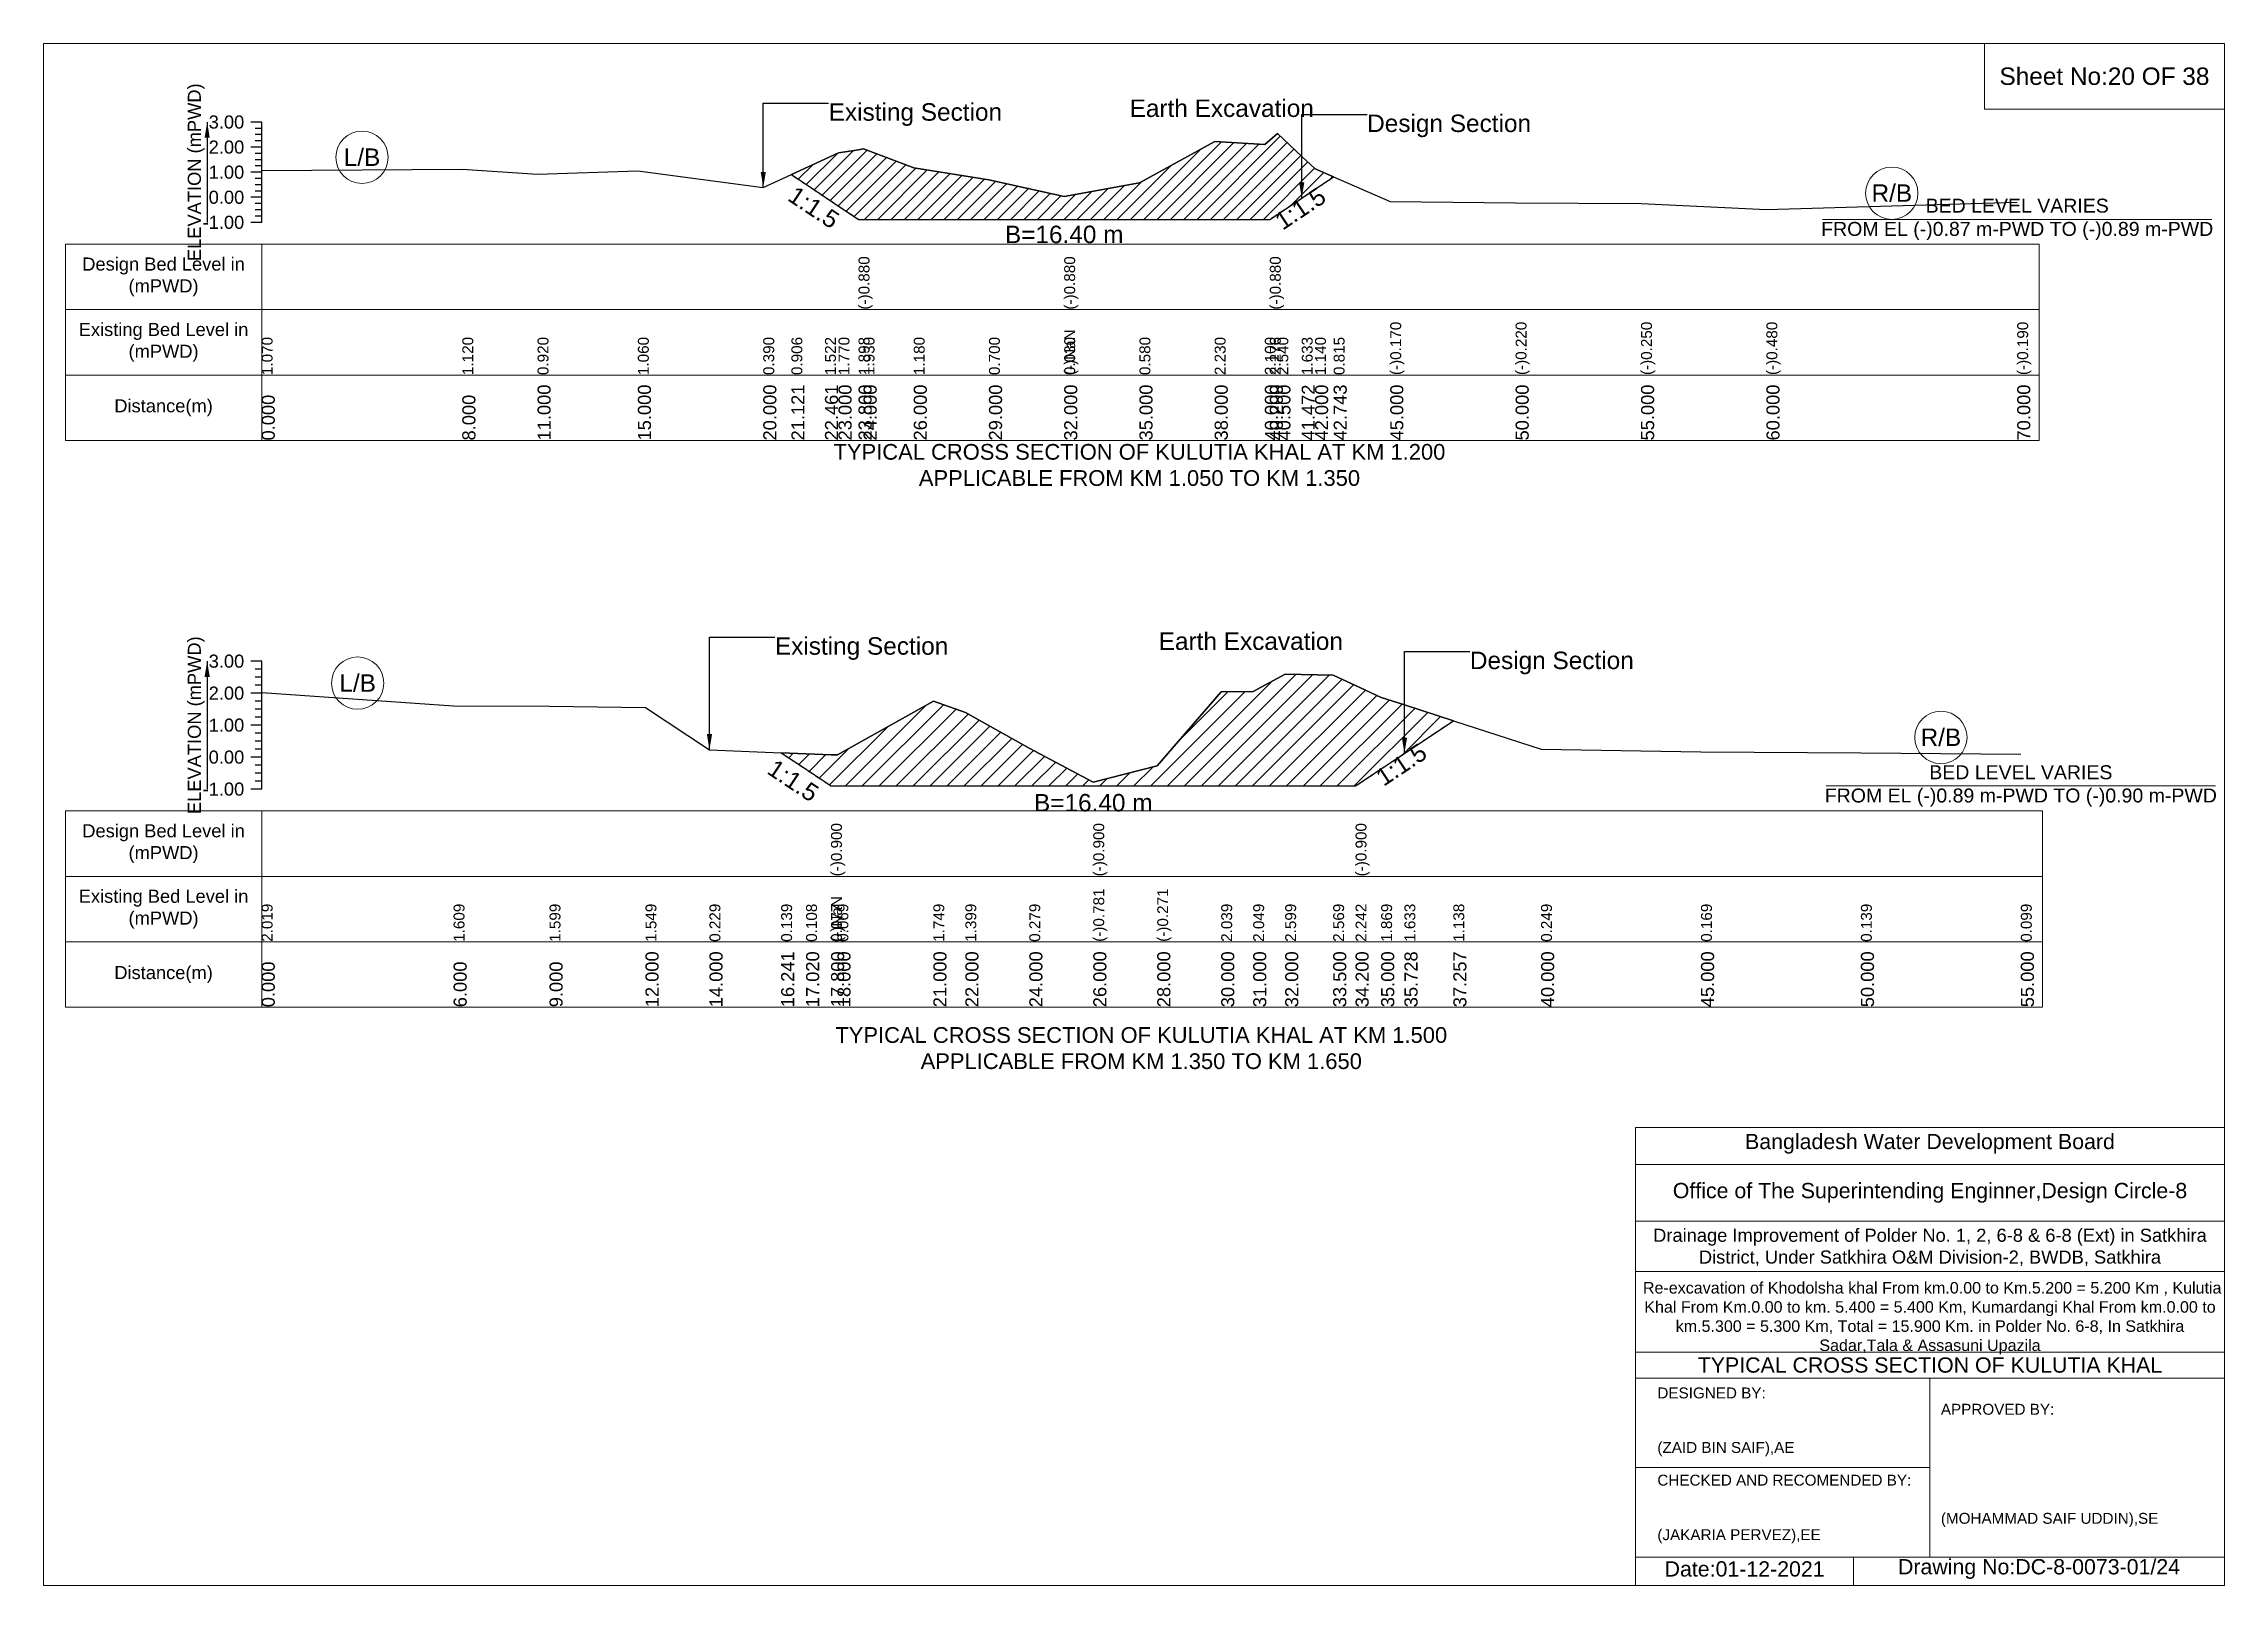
# Model space of a CAD drawing. Header units: inches. Extents: x 93000 to 476000, y -4242 to 0.
# Drawn here: x 290000 to 296000, y -4242 to 0 of the extents above; entities that cross this region are included whole.
import ezdxf

# ---------------------------------------------------------------- set-up
doc = ezdxf.new("R2010")
doc.units = ezdxf.units.IN
doc.header["$LTSCALE"] = 7
doc.header["$MEASUREMENT"] = 0
doc.linetypes.add('DASHED', pattern=[0.75, 0.5, -0.25])
for name, color, linetype, lineweight in [('Cross section Data Border', 7, 'Continuous', 9), ('Cross Section Labels', 7, 'Continuous', 9), ('Design_Bed_Level for Xsection', 7, 'DASHED', 25), ('Existing_Bed_Level for Xsection', 7, 'Continuous', 25), ('Long Section Labels', 7, 'Continuous', 9)]:
    doc.layers.add(name, color=color, linetype=linetype, lineweight=lineweight)
doc.styles.get("Standard").update_dxf_attribs({"font": 'arial.ttf'})
doc.dimstyles.get("Standard").update_dxf_attribs({"dimtxt": 0.18, "dimasz": 0.18, "dimexe": 0.18, "dimexo": 0.0625, "dimgap": 0.09, "dimtad": 0, "dimtih": 1, "dimtoh": 1, "dimdec": 4, "dimzin": 0, "dimdsep": 46, "dimtxsty": 'Standard', "dimcen": 0.09, "dimadec": 0, "dimazin": 0, "dimtfac": 1, "dimtdec": 4, "dimtofl": 0, "dimtmove": 0, "dimatfit": 3, "dimfxl": 1, "dimtolj": 1, "dimtzin": 0, "dimarcsym": 0})

msp = doc.modelspace()

# ---------------------------------------------------------------- texts
at = {"layer": 'Cross section Data Border', "attachment_point": 5}
for s, insert, char_height in [('Sheet No:20 OF 38', (295670, -90), 48), ('Bangladesh Water Development Board', (295190, -3027), 42), ('Office of The Superintending Enginner,Design Circle-8', (295190, -3162), 42)]:
    msp.add_mtext(s, dxfattribs=dict(at, insert=insert, char_height=char_height))
at = {"layer": 'Cross section Data Border'}
for s, insert, char_height, width, attachment_point in [('Design Bed Level in (mPWD)', (290330, -641.9), 36, 480, 5), ('Existing Bed Level in (mPWD)', (290330, -821.9), 36, 480, 5), ('Distance(m)', (290330, -1001.9), 36, 480, 5), ('Design Bed Level in (mPWD)', (290330, -2201.3), 36, 480, 5), ('Existing Bed Level in (mPWD)', (290330, -2381.3), 36, 480, 5), ('Distance(m)', (290330, -2561.3), 36, 480, 5), ('Drainage Improvement of Polder No. 1, 2, 6-8 & 6-8 (Ext) in Satkhira District, Under Satkhira O&M Division-2, BWDB, Satkhira', (295190, -3312), 36, 1680, 5), (' Re-excavation of Khodolsha khal From km.0.00 to Km.5.200 = 5.200 Km , Kulutia Khal From Km.0.00 to km. 5.400 = 5.400 Km, Kumardangi Khal From km.0.00 to km.5.300 = 5.300 Km, Total = 15.900 Km. in Polder No. 6-8, In Satkhira Sadar,Tala & Assasuni Upazila', (295190, -3507), 31.6143, 1620, 5), ('TYPICAL CROSS SECTION OF KULUTIA KHAL', (295190, -3636), 42, 1680, 5), ('DESIGNED BY:^J^J^J(ZAID BIN SAIF),AE', (294440, -3792), 30, 840, 4), ('APPROVED BY:^J^J^J^J^J^J(MOHAMMAD SAIF UDDIN),SE', (295220, -3912), 30, 840, 4), ('CHECKED AND RECOMENDED BY:^J^J^J(JAKARIA PERVEZ),EE', (294440, -4032), 30, 840, 4), ('Date:01-12-2021', (294680, -4197), 42, 840, 5), ('Drawing No:DC-8-0073-01/24', (295490, -4197), 42, 1320, 5)]:
    msp.add_mtext(s, dxfattribs=dict(at, insert=insert, char_height=char_height, width=width, attachment_point=attachment_point))
at = {"layer": 'Cross Section Labels'}
for s, insert, char_height, attachment_point in [('Existing Section', (292160, -164.1), 48, 1), ('Earth Excavation', (292988, -153.8), 48, 1), ('Design Section', (293641.5, -195.2), 48, 1), ('L/B', (290876, -312.8), 48, 5), ('R/B', (295085, -411.5), 48, 5), ('BED LEVEL VARIES ^JFROM EL (-)0.87 m-PWD TO (-)0.89 m-PWD', (295430, -483.6), 38.4, 5), ('B=16.40 m', (292808, -500.9), 48, 2), ('TYPICAL CROSS SECTION OF KULUTIA KHAL AT KM 1.200^JAPPLICABLE FROM KM 1.050 TO KM 1.350', (293015, -1159.5), 43.2, 5), ('Earth Excavation', (293068, -1620.1), 48, 1), ('Existing Section', (292012, -1633.3), 48, 1), ('Design Section', (293924.1, -1672.9), 48, 1), ('L/B', (290864, -1759.6), 48, 5), ('R/B', (295220, -1908.8), 48, 5), ('BED LEVEL VARIES ^JFROM EL (-)0.89 m-PWD TO (-)0.90 m-PWD', (295440, -2042.5), 38.4, 5), ('B=16.40 m', (292888, -2064.5), 48, 2), ('TYPICAL CROSS SECTION OF KULUTIA KHAL AT KM 1.500^JAPPLICABLE FROM KM 1.350 TO KM 1.650', (293020, -2764), 43.2, 5)]:
    msp.add_mtext(s, dxfattribs=dict(at, insert=insert, char_height=char_height, attachment_point=attachment_point))
at = {"layer": 'Cross Section Labels', "char_height": 48, "attachment_point": 2}
for insert, rotation in [((292132.5, -430.6), 326.30993), ((293444.3, -433.7), 33.69007), ((292075.8, -2007.7), 326.30993), ((293722.1, -1963.8), 33.69007)]:
    msp.add_mtext('1:1.5', dxfattribs=dict(at, insert=insert, rotation=rotation))
at = {"layer": 'Existing_Bed_Level for Xsection', "char_height": 36, "attachment_point": 5, "rotation": 90}
for insert in [(290420, -353.9), (290420, -1875.3)]:
    msp.add_mtext('ELEVATION (mPWD)', dxfattribs=dict(at, insert=insert))
at = {"layer": 'Existing_Bed_Level for Xsection', "char_height": 36, "attachment_point": 6}
for s, insert in [('3.00', (290552, -215.9)), ('2.00', (290552, -284.9)), ('1.00', (290552, -353.9)), ('0.00', (290552, -422.9)), ('-1.00', (290552, -491.9)), ('3.00', (290552, -1699.3)), ('2.00', (290552, -1787.3)), ('1.00', (290552, -1875.3)), ('0.00', (290552, -1963.3)), ('-1.00', (290552, -2051.3))]:
    msp.add_mtext(s, dxfattribs=dict(at, insert=insert))
at = {"layer": 'Long Section Labels', "attachment_point": 1, "rotation": 90}
for s, insert, char_height in [('(-)0.880', (292242.2, -731.9), 30), ('(-)0.880', (292808, -731.9), 30), ('(-)0.880', (293373.8, -731.9), 30), ('(-)0.170', (293705, -911.9), 30), ('(-)0.220', (294050, -911.9), 30), ('(-)0.250', (294395, -911.9), 30), ('(-)0.480', (294740, -911.9), 30), ('(-)0.190', (295430, -911.9), 30), ('1.070', (290600, -911.9), 30), ('1.120', (291152, -911.9), 30), ('0.920', (291359, -911.9), 30), ('1.060', (291635, -911.9), 30), ('0.390', (291980, -911.9), 30), ('0.906', (292057.4, -911.9), 30), ('1.522', (292149.8, -911.9), 30), ('1.770', (292187, -911.9), 30), ('1.898', (292242.2, -911.9), 30), ('1.898', (292242.2, -911.9), 30), ('1.898', (292242.2, -911.9), 30), ('1.930', (292256, -911.9), 30), ('1.180', (292394, -911.9), 30), ('0.700', (292601, -911.9), 30), ('(-)NaN', (292808, -911.9), 30), ('(-)NaN', (292808, -911.9), 30), ('0.030', (292808, -911.9), 30), ('0.030', (292808, -911.9), 30), ('0.580', (293015, -911.9), 30), ('2.230', (293222, -911.9), 30), ('2.100', (293360, -911.9), 30), ('2.276', (293373.8, -911.9), 30), ('2.276', (293373.8, -911.9), 30), ('2.540', (293394.5, -911.9), 30), ('1.633', (293461.5, -911.9), 30), ('1.140', (293498, -911.9), 30), ('0.815', (293549.3, -911.9), 30), ('11.000', (291359, -1091.9), 36), ('15.000', (291635, -1091.9), 36), ('20.000', (291980, -1091.9), 36), ('21.121', (292057.4, -1091.9), 36), ('22.461', (292149.8, -1091.9), 36), ('23.000', (292187, -1091.9), 36), ('23.800', (292242.2, -1091.9), 36), ('23.800', (292242.2, -1091.9), 36), ('23.800', (292242.2, -1091.9), 36), ('24.000', (292256, -1091.9), 36), ('26.000', (292394, -1091.9), 36), ('29.000', (292601, -1091.9), 36), ('32.000', (292808, -1091.9), 36), ('32.000', (292808, -1091.9), 36), ('32.000', (292808, -1091.9), 36), ('35.000', (293015, -1091.9), 36), ('38.000', (293222, -1091.9), 36), ('40.000', (293360, -1091.9), 36), ('40.200', (293373.8, -1091.9), 36), ('40.200', (293373.8, -1091.9), 36), ('40.200', (293373.8, -1091.9), 36), ('40.500', (293394.5, -1091.9), 36), ('41.472', (293461.5, -1091.9), 36), ('42.000', (293498, -1091.9), 36), ('42.743', (293549.3, -1091.9), 36), ('45.000', (293705, -1091.9), 36), ('50.000', (294050, -1091.9), 36), ('55.000', (294395, -1091.9), 36), ('60.000', (294740, -1091.9), 36), ('70.000', (295430, -1091.9), 36), ('0.000', (290600, -1091.9), 36), ('8.000', (291152, -1091.9), 36), ('(-)0.900', (292166.4, -2291.3), 30), ('(-)0.900', (292888, -2291.3), 30), ('(-)0.900', (293609.6, -2291.3), 30), ('(-)0.781', (292888, -2471.3), 30), ('(-)0.781', (292888, -2471.3), 30), ('(-)0.271', (293064, -2471.3), 30), ('2.019', (290600, -2471.3), 30), ('1.609', (291128, -2471.3), 30), ('1.599', (291392, -2471.3), 30), ('1.549', (291656, -2471.3), 30), ('0.229', (291832, -2471.3), 30), ('0.139', (292029.2, -2471.3), 30), ('0.108', (292097.8, -2471.3), 30), ('(-)NaN', (292166.4, -2471.3), 30), ('(-)NaN', (292166.4, -2471.3), 30), ('(-)NaN', (292166.4, -2471.3), 30), ('0.077', (292166.4, -2471.3), 30), ('0.077', (292166.4, -2471.3), 30), ('0.069', (292184, -2471.3), 30), ('1.749', (292448, -2471.3), 30), ('1.399', (292536, -2471.3), 30), ('0.279', (292712, -2471.3), 30), ('2.039', (293240, -2471.3), 30), ('2.049', (293328, -2471.3), 30), ('2.599', (293416, -2471.3), 30), ('2.569', (293548, -2471.3), 30), ('2.242', (293609.6, -2471.3), 30), ('2.242', (293609.6, -2471.3), 30), ('1.869', (293680, -2471.3), 30), ('1.633', (293744.1, -2471.3), 30), ('1.138', (293878.6, -2471.3), 30), ('0.249', (294120, -2471.3), 30), ('0.169', (294560, -2471.3), 30), ('0.139', (295000, -2471.3), 30), ('0.099', (295440, -2471.3), 30), ('12.000', (291656, -2651.3), 36), ('14.000', (291832, -2651.3), 36), ('16.241', (292029.2, -2651.3), 36), ('17.020', (292097.8, -2651.3), 36), ('17.800', (292166.4, -2651.3), 36), ('17.800', (292166.4, -2651.3), 36), ('17.800', (292166.4, -2651.3), 36), ('18.000', (292184, -2651.3), 36), ('21.000', (292448, -2651.3), 36), ('22.000', (292536, -2651.3), 36), ('24.000', (292712, -2651.3), 36), ('26.000', (292888, -2651.3), 36), ('26.000', (292888, -2651.3), 36), ('26.000', (292888, -2651.3), 36), ('28.000', (293064, -2651.3), 36), ('30.000', (293240, -2651.3), 36), ('31.000', (293328, -2651.3), 36), ('32.000', (293416, -2651.3), 36), ('33.500', (293548, -2651.3), 36), ('34.200', (293609.6, -2651.3), 36), ('34.200', (293609.6, -2651.3), 36), ('34.200', (293609.6, -2651.3), 36), ('35.000', (293680, -2651.3), 36), ('35.728', (293744.1, -2651.3), 36), ('37.257', (293878.6, -2651.3), 36), ('40.000', (294120, -2651.3), 36), ('45.000', (294560, -2651.3), 36), ('50.000', (295000, -2651.3), 36), ('55.000', (295440, -2651.3), 36), ('0.000', (290600, -2651.3), 36), ('6.000', (291128, -2651.3), 36), ('9.000', (291392, -2651.3), 36)]:
    msp.add_mtext(s, dxfattribs=dict(at, insert=insert, char_height=char_height))

# ---------------------------------------------------------------- hatches: boundary and pattern name
at = {"layer": 'Existing_Bed_Level for Xsection'}
h = msp.add_hatch(dxfattribs=at)
h.set_pattern_fill('ANSI31', color=256, scale=207, style=0)
h.paths.add_polyline_path([(292057.4, -360.4), (292149.8, -422), (292187, -446.8), (292242.2, -483.6), (292256, -483.6), (292394, -483.6), (292601, -483.6), (292808, -483.6), (293015, -483.6), (293222, -483.6), (293360, -483.6), (293373.8, -483.6), (293394.5, -469.8), (293461.5, -425.1), (293498, -400.8), (293549.3, -366.6), (293498, -344.2), (293461.5, -310.2), (293394.5, -247.6), (293373.8, -265.8), (293360, -278), (293222, -269), (293015, -382.9), (292808, -420.8), (292601, -374.6), (292394, -341.5), (292256, -289.7), (292242.2, -291.9), (292187, -300.8), (292149.8, -317.9)])
h = msp.add_hatch(dxfattribs=at)
h.set_pattern_fill('ANSI31', color=256, scale=264, style=0)
h.paths.add_polyline_path([(292029.2, -1951), (292097.8, -1996.7), (292166.4, -2042.5), (292184, -2042.5), (292448, -2042.5), (292536, -2042.5), (292712, -2042.5), (292888, -2042.5), (293064, -2042.5), (293240, -2042.5), (293328, -2042.5), (293416, -2042.5), (293548, -2042.5), (293609.6, -2042.5), (293680, -1995.5), (293744.1, -1952.8), (293878.6, -1863.1), (293744.1, -1819.6), (293680, -1798.8), (293609.6, -1765.9), (293548, -1737.2), (293416, -1734.6), (293328, -1783), (293240, -1783.8), (293064, -1987.1), (292888, -2032), (292712, -1938.7), (292536, -1840.2), (292448, -1809.4), (292184, -1957.2), (292166.4, -1956.5), (292097.8, -1953.8)])

# ---------------------------------------------------------------- linework, layer by layer
at = {"layer": 'Cross section Data Border'}
for points in [[(290000, 0), (296000, 0), (296000, -4242), (290000, -4242)], [(295340, 0), (296000, 0), (296000, -180), (295340, -180)], [(290060, -551.9), (295490, -551.9), (295490, -1091.9), (290060, -1091.9)], [(290060, -2111.3), (295500, -2111.3), (295500, -2651.3), (290060, -2651.3)]]:
    msp.add_lwpolyline(points, close=True, dxfattribs=at)
for points in [[(290600, -551.9), (290600, -1091.9)], [(290060, -731.9), (295490, -731.9)], [(290060, -911.9), (295490, -911.9)], [(290600, -2111.3), (290600, -2651.3)], [(290060, -2291.3), (295500, -2291.3)], [(290060, -2471.3), (295500, -2471.3)], [(294380, -4242), (294380, -2982), (296000, -2982)], [(294380, -3084), (296000, -3084)], [(294380, -3240), (296000, -3240)], [(294380, -3378), (296000, -3378)], [(294380, -3600), (296000, -3600)], [(294380, -3672), (296000, -3672)], [(295190, -3672), (295190, -4164)], [(294380, -3918), (295190, -3918)], [(294380, -4164), (296000, -4164)], [(294980, -4164), (294980, -4242)]]:
    msp.add_lwpolyline(points, dxfattribs=at)
at = {"layer": 'Cross Section Labels'}
for points in [[(294894.2, -483.6), (295965.8, -483.6)], [(294904.2, -2042.5), (295975.8, -2042.5)]]:
    msp.add_lwpolyline(points, dxfattribs=at)
for centre in [(290876, -312.8), (295085, -411.5), (290864, -1759.6), (295220, -1908.8)]:
    msp.add_circle(centre, 72, dxfattribs=at)
at = {"layer": 'Design_Bed_Level for Xsection'}
for points in [[(292057.4, -360.4), (292149.8, -422), (292242.2, -483.6), (292808, -483.6), (293373.8, -483.6), (293461.5, -425.1), (293549.3, -366.6)], [(292029.2, -1951), (292097.8, -1996.7), (292166.4, -2042.5), (292888, -2042.5), (293609.6, -2042.5), (293744.1, -1952.8), (293878.6, -1863.1)]]:
    msp.add_lwpolyline(points, dxfattribs=at)
at = {"layer": 'Existing_Bed_Level for Xsection'}
for points in [[(290600, -215.9), (290570, -215.9)], [(290600, -233.1), (290582, -233.1)], [(290600, -491.9), (290600, -422.9), (290600, -353.9), (290600, -284.9), (290600, -215.9)], [(290600, -284.9), (290570, -284.9)], [(290600, -250.4), (290582, -250.4)], [(290600, -267.6), (290582, -267.6)], [(290600, -349.1), (291152, -345.6), (291359, -359.4), (291635, -349.7), (291980, -396), (292057.4, -360.4), (292149.8, -317.9), (292187, -300.8), (292242.2, -291.9), (292242.2, -291.9), (292256, -289.7), (292394, -341.5), (292601, -374.6), (292808, -420.8), (292808, -420.8), (293015, -382.9), (293222, -269), (293360, -278), (293373.8, -265.8), (293373.8, -265.8), (293394.5, -247.6), (293461.5, -310.2), (293498, -344.2), (293549.3, -366.6), (293705, -434.6), (294050, -438.1), (294395, -440.1), (294740, -456), (295430, -436)], [(290600, -353.9), (290570, -353.9)], [(290600, -302.1), (290582, -302.1)], [(290600, -319.4), (290582, -319.4)], [(290600, -336.6), (290582, -336.6)], [(290600, -371.1), (290582, -371.1)], [(290600, -388.4), (290582, -388.4)], [(290600, -405.6), (290582, -405.6)], [(290600, -422.9), (290570, -422.9)], [(290600, -440.1), (290582, -440.1)], [(290600, -457.4), (290582, -457.4)], [(290600, -474.6), (290582, -474.6)], [(290600, -491.9), (290570, -491.9)], [(290600, -1699.3), (290570, -1699.3)], [(290600, -1721.3), (290582, -1721.3)], [(290600, -2051.3), (290600, -1963.3), (290600, -1875.3), (290600, -1787.3), (290600, -1699.3)], [(290600, -1785.6), (291128, -1821.7), (291392, -1822.6), (291656, -1827), (291832, -1943.1), (292029.2, -1951), (292097.8, -1953.8), (292166.4, -1956.5), (292166.4, -1956.5), (292184, -1957.2), (292448, -1809.4), (292536, -1840.2), (292712, -1938.7), (292888, -2032), (292888, -2032), (293064, -1987.1), (293240, -1783.8), (293328, -1783), (293416, -1734.6), (293548, -1737.2), (293609.6, -1765.9), (293609.6, -1765.9), (293680, -1798.8), (293744.1, -1819.6), (293878.6, -1863.1), (294120, -1941.4), (294560, -1948.4), (295000, -1951), (295440, -1954.6)], [(290600, -1787.3), (290570, -1787.3)], [(290600, -1743.3), (290582, -1743.3)], [(290600, -1765.3), (290582, -1765.3)], [(290600, -1809.3), (290582, -1809.3)], [(290600, -1831.3), (290582, -1831.3)], [(290600, -1853.3), (290582, -1853.3)], [(290600, -1875.3), (290570, -1875.3)], [(290600, -1897.3), (290582, -1897.3)], [(290600, -1919.3), (290582, -1919.3)], [(290600, -1963.3), (290570, -1963.3)], [(290600, -1941.3), (290582, -1941.3)], [(290600, -1985.3), (290582, -1985.3)], [(290600, -2007.3), (290582, -2007.3)], [(290600, -2029.3), (290582, -2029.3)], [(290600, -2051.3), (290570, -2051.3)]]:
    msp.add_lwpolyline(points, dxfattribs=at)
for points in [[(292057.4, -360.4), (292057.4, -360.4), (292149.8, -422), (292187, -446.8), (292242.2, -483.6), (292242.2, -483.6), (292256, -483.6), (292394, -483.6), (292601, -483.6), (292808, -483.6), (292808, -483.6), (293015, -483.6), (293222, -483.6), (293360, -483.6), (293373.8, -483.6), (293373.8, -483.6), (293394.5, -469.8), (293461.5, -425.1), (293498, -400.8), (293549.3, -366.6), (293549.3, -366.6), (293549.3, -366.6), (293498, -344.2), (293461.5, -310.2), (293394.5, -247.6), (293373.8, -265.8), (293373.8, -265.8), (293360, -278), (293222, -269), (293015, -382.9), (292808, -420.8), (292808, -420.8), (292601, -374.6), (292394, -341.5), (292256, -289.7), (292242.2, -291.9), (292242.2, -291.9), (292187, -300.8), (292149.8, -317.9), (292057.4, -360.4)], [(292029.2, -1951), (292029.2, -1951), (292097.8, -1996.7), (292166.4, -2042.5), (292166.4, -2042.5), (292184, -2042.5), (292448, -2042.5), (292536, -2042.5), (292712, -2042.5), (292888, -2042.5), (292888, -2042.5), (293064, -2042.5), (293240, -2042.5), (293328, -2042.5), (293416, -2042.5), (293548, -2042.5), (293609.6, -2042.5), (293609.6, -2042.5), (293680, -1995.5), (293744.1, -1952.8), (293878.6, -1863.1), (293878.6, -1863.1), (293878.6, -1863.1), (293744.1, -1819.6), (293680, -1798.8), (293609.6, -1765.9), (293609.6, -1765.9), (293548, -1737.2), (293416, -1734.6), (293328, -1783), (293240, -1783.8), (293064, -1987.1), (292888, -2032), (292888, -2032), (292712, -1938.7), (292536, -1840.2), (292448, -1809.4), (292184, -1957.2), (292166.4, -1956.5), (292166.4, -1956.5), (292097.8, -1953.8), (292029.2, -1951)]]:
    msp.add_lwpolyline(points, close=True, dxfattribs=at)

msp.set_redraw_order([(e.dxf.handle, doc.entitydb.next_handle()) for e in msp.query("TEXT MTEXT ATTDEF DIMENSION ARC_DIMENSION")])  # texts and dimensions are drawn at this point

# ---------------------------------------------------------------- leaders
at = {"layer": 'Cross Section Labels', "annotation_type": 0, "has_hookline": 1, "hookline_direction": 0}
for points, text_width in [([(291980, -396), (291980, -164.1), (292159.9, -164.1)], 467.2), ([(293461.5, -425.1), (293461.5, -195.2), (293641.5, -195.2)], 441.2), ([(291832, -1943.1), (291832, -1633.3), (292011.9, -1633.3)], 467.2), ([(293744.1, -1952.8), (293744.1, -1672.9), (293924, -1672.9)], 441.2)]:
    msp.add_leader(points, dimstyle='Standard', override={"dimasz": 43.2}, dxfattribs=dict(at, text_width=text_width))
at = {"layer": 'Existing_Bed_Level for Xsection'}
for points in [[(290450, -215.9), (290450, -491.9)], [(290450, -1699.3), (290450, -2051.3)]]:
    msp.add_leader(points, dimstyle='Standard', override={"dimasz": 43.2}, dxfattribs=at)

doc.saveas('drawing.dxf')
